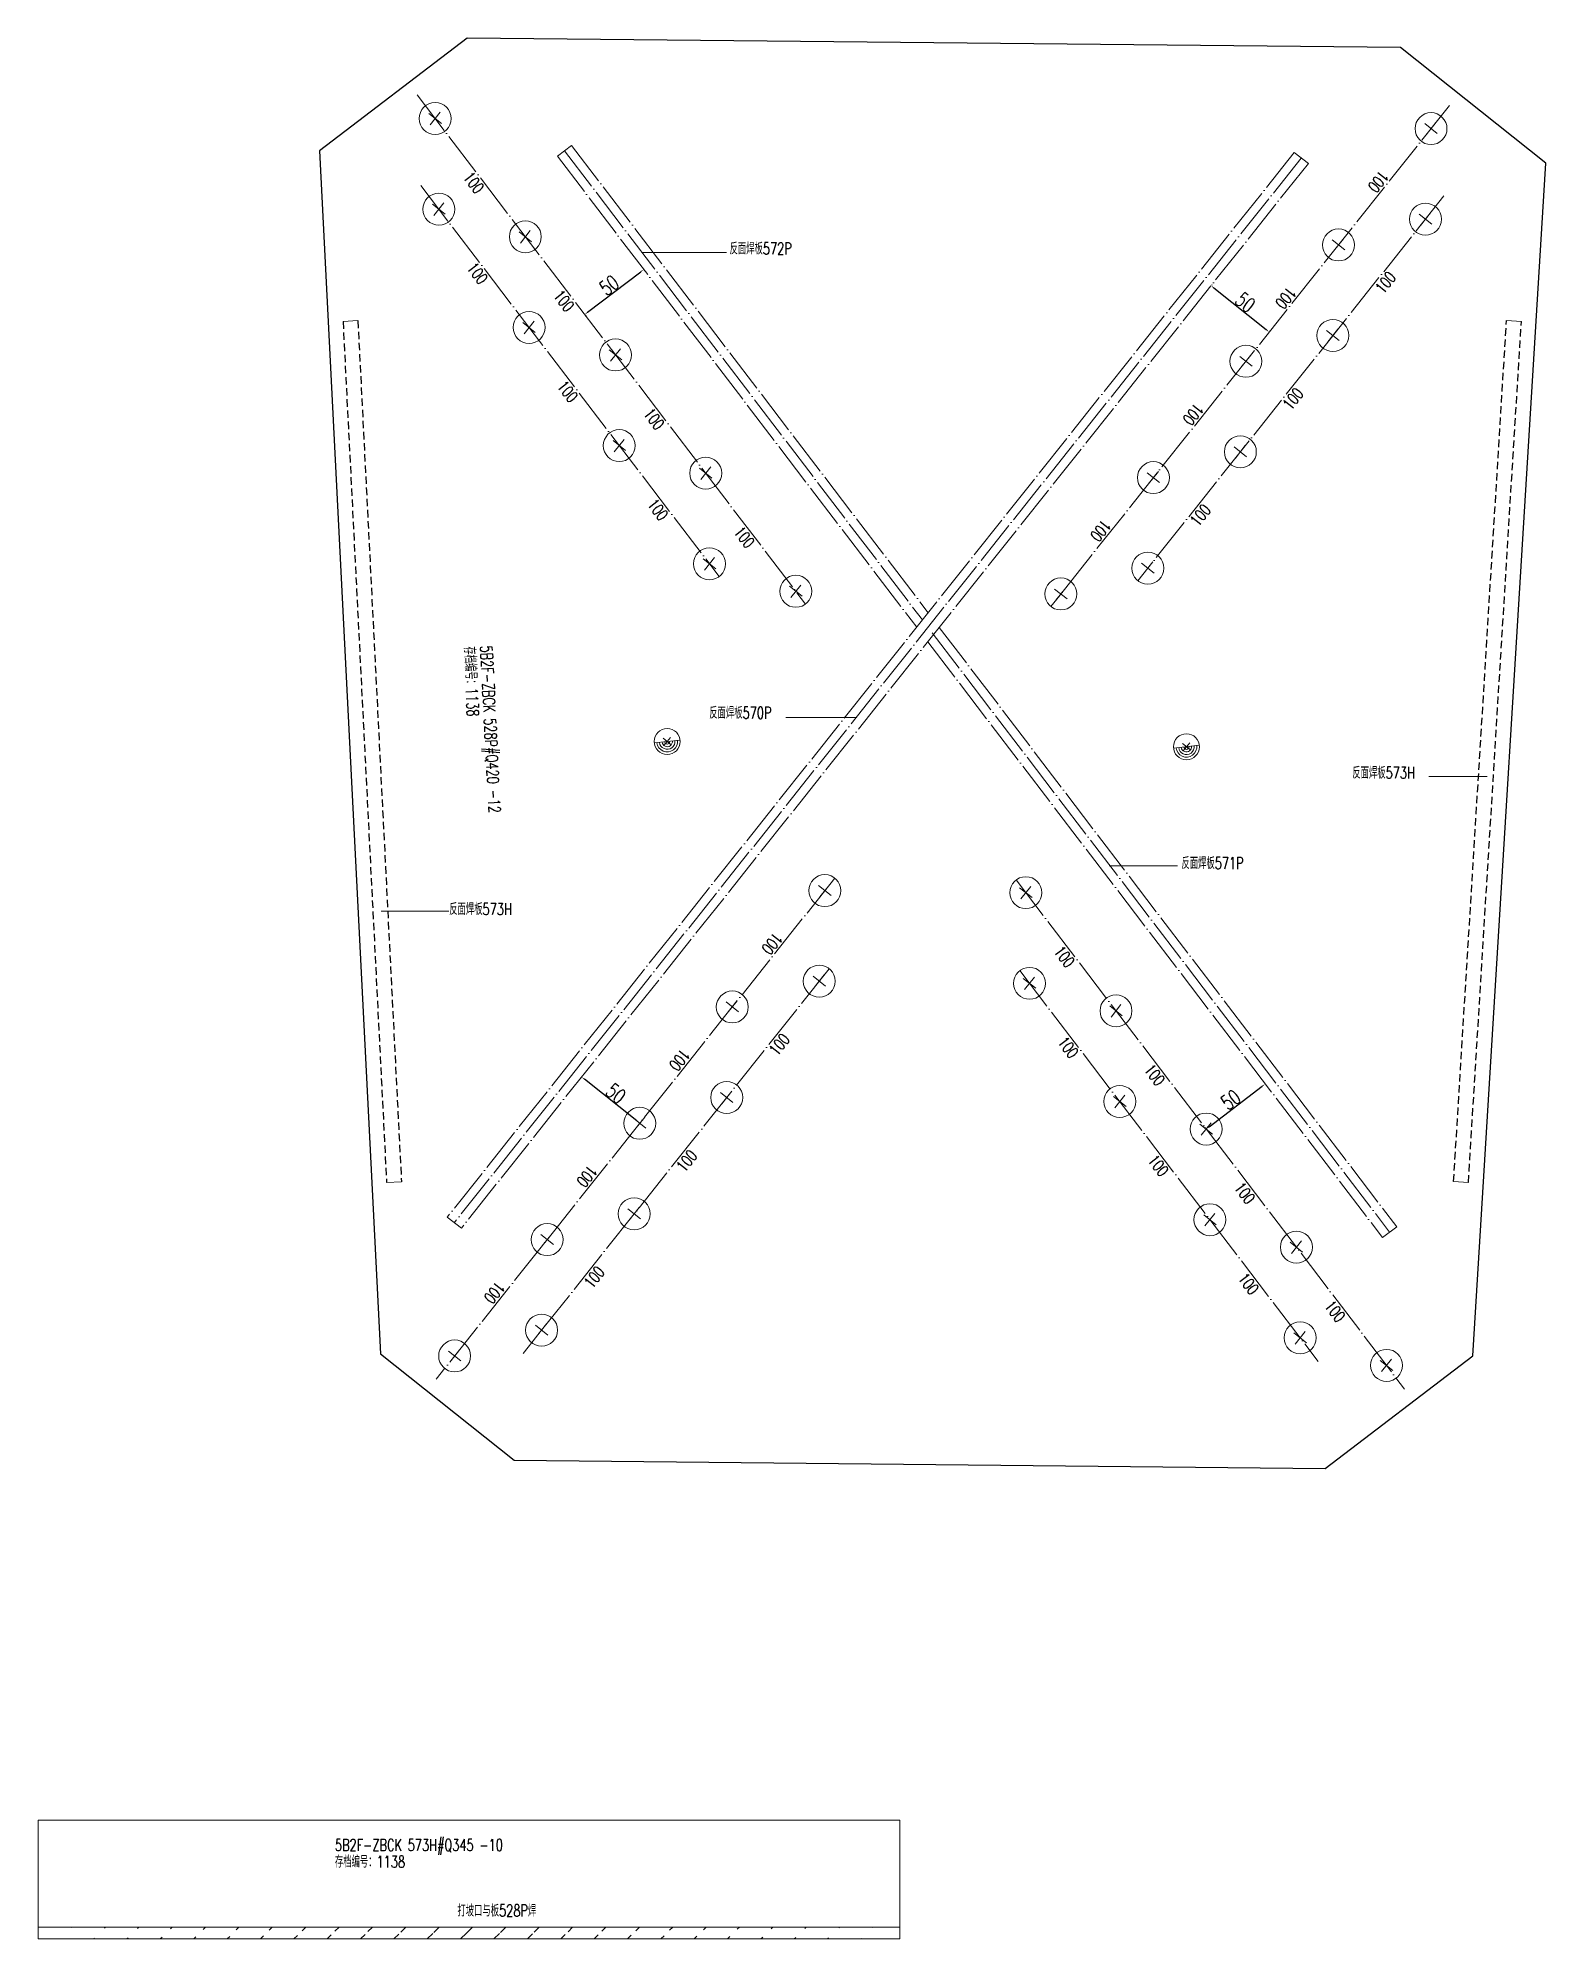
# Model space of a CAD drawing. Header units: millimetres. Extents: x -164 to 144402, y -33030 to 11430.
# Drawn here: x 101745 to 102759, y -15859 to -14581 of the extents above; entities that cross this region are included whole.
import ezdxf
from ezdxf.enums import TextEntityAlignment as Align

# ---------------------------------------------------------------- set-up
doc = ezdxf.new("R2010")
doc.units = ezdxf.units.MM
doc.header["$LTSCALE"] = 20
doc.header["$PDMODE"] = 1
doc.linetypes.add('DASHDOT2X', pattern=[1.75, 1.5, -0.125, 0, -0.125])
doc.linetypes.add('HIDDEN', pattern=[0.375, 0.25, -0.125])
for name, color, linetype, lineweight in [('1', 7, 'Continuous', 25), ('11', 3, 'Continuous', 13), ('12', 7, 'Continuous', 13), ('5', 1, 'Continuous', 13), ('7', 2, 'DASHDOT2X', 13)]:
    doc.layers.add(name, color=color, linetype=linetype, lineweight=lineweight)
doc.styles.get("Standard").update_dxf_attribs({"font": 'simplex', "width": 0.7, "bigfont": 'gbhzfs.shx'})
doc.dimstyles.get("Standard").update_dxf_attribs({"dimtxt": 2.1, "dimasz": 1, "dimexe": 1.05, "dimexo": 0, "dimgap": 0.525, "dimtad": 1, "dimzin": 0, "dimdsep": 46, "dimtxsty": 'standard', "dimblk": 'OBLIQUE', "dimblk1": 'OBLIQUE', "dimblk2": 'OBLIQUE', "dimcen": 0.09, "dimadec": 0, "dimazin": 0, "dimtfac": 1, "dimtdec": 1, "dimtix": 1, "dimtmove": 0, "dimatfit": 3, "dimfxl": 0, "dimtolj": 1, "dimtzin": 0, "dimarcsym": 0})

msp = doc.modelspace()

# ---------------------------------------------------------------- texts
at = {"layer": '11', "width": 0.7}
for rotation, p in [(307.357193, (102040.94, -14675.668)), (231.485971, (102649.555, -14679.968)), (307.357193, (102043.458, -14736.649)), (51.485971, (102648.153, -14742.753)), (307.357193, (102101.618, -14755.155)), (231.485971, (102587.284, -14758.213)), (307.357193, (102104.137, -14816.135)), (51.485971, (102585.882, -14820.999)), (307.357193, (102162.296, -14834.641)), (231.485971, (102525.014, -14836.459)), (307.357193, (102164.815, -14895.622)), (51.485971, (102523.612, -14899.244)), (231.485971, (102462.743, -14914.704)), (307.357193, (102222.974, -14914.128)), (231.485971, (102241.682, -15192.476)), (307.357193, (102438.382, -15196.306)), (51.485971, (102240.28, -15255.262)), (231.485971, (102179.412, -15270.722)), (307.357193, (102440.901, -15257.287)), (307.357193, (102499.06, -15275.793)), (51.485971, (102178.01, -15333.507)), (231.485971, (102117.141, -15348.967)), (307.357193, (102501.579, -15336.774)), (307.357193, (102559.738, -15355.28)), (231.485971, (102054.871, -15427.213)), (51.485971, (102115.739, -15411.753)), (307.357193, (102562.257, -15416.261)), (307.357193, (102620.417, -15434.767))]:
    msp.add_text('100', height=8, rotation=rotation, dxfattribs=at).set_placement(p, align=Align.TOP_CENTER)
at = {"layer": '12', "width": 0.7}
for s, p in [('反面焊板572P', (102209.907, -14728.815)), ('反面焊板570P', (102196.255, -15041.05)), ('反面焊板573H', (102628.923, -15081.375)), ('反面焊板571P', (102513.942, -15142.15)), ('反面焊板573H', (102021.26, -15173.048)), ('存档编号：1138 ', (101944.359, -15813.762)), ('5B2F-ZBCK 573H#Q345 -10 ', (101944.359, -15802.562)), ('打坡口与板528P焊', (102026.781, -15846.707))]:
    msp.add_text(s, height=8, dxfattribs=at).set_placement(p, align=Align.BOTTOM_LEFT)
for s, p in [('存档编号：1138 ', (102028.569, -14990.345)), ('5B2F-ZBCK 528P#Q420 -12 ', (102039.755, -14989.779))]:
    msp.add_text(s, height=8, rotation=272.897532, dxfattribs=at).set_placement(p, align=Align.BOTTOM_LEFT)

# ---------------------------------------------------------------- blocks, each defined once
blk = doc.blocks.new('M20')
for p, q in [((-0.5, 0), (0.5, 0)), ((0, -0.5), (0, 0.5))]:
    blk.add_line(p, q)
blk.add_circle((0, 0), 1)
blk = doc.blocks.new('M16')
for p, q in [((-0.71, -0.71), (0.71, 0.71)), ((-0.4, 0), (0.4, 0)), ((0, 0.4), (0, -0.4))]:
    blk.add_line(p, q)
blk.add_circle((0, 0), 1)
for radius in [0.8, 0.6, 0.4, 0.2]:
    blk.add_arc((0, 0), radius, 225, 45)
blk = doc.blocks.new('*D44')
at = {"layer": '12', "color": 0, "lineweight": -2}
for p, q in [((102532.6, -15313.1), (102568.3, -15285.8)), ((102570, -15283.8), (102569.6, -15283.3)), ((102530.2, -15314.1), (102529.8, -15313.6))]:
    blk.add_line(p, q, dxfattribs=at)
at = {"layer": '12', "color": 0}
for points in [[(102568.1, -15285.5), (102568.6, -15286.1), (102570.3, -15284.3)], [(102532.3, -15312.8), (102532.8, -15313.4), (102530.6, -15314.6)]]:
    blk.add_solid(points, dxfattribs=at)
at = {"layer": 'Defpoints', "color": 0}
for p in [(102570.3, -15284.3), (102570.3, -15284.3), (102530.6, -15314.6)]:
    blk.add_point(p, dxfattribs=at)
at = {"layer": '12', "color": 0, "insert": (102547.1, -15295), "char_height": 10, "attachment_point": 5, "rotation": 37.3572}
blk.add_mtext('50', dxfattribs=at)
blk = doc.blocks.new('*D45')
at = {"layer": '12', "color": 0, "lineweight": -2}
for p, q in [((102109.9, -15280.1), (102109.5, -15280.6)), ((102147.5, -15309.2), (102112.3, -15281.2)), ((102149.1, -15311.3), (102148.7, -15311.8))]:
    blk.add_line(p, q, dxfattribs=at)
at = {"layer": '12', "color": 0}
for points in [[(102112.5, -15280.9), (102112, -15281.5), (102110.3, -15279.6)], [(102147.8, -15308.9), (102147.2, -15309.5), (102149.5, -15310.8)]]:
    blk.add_solid(points, dxfattribs=at)
at = {"layer": 'Defpoints', "color": 0}
for p in [(102110.3, -15279.6), (102110.3, -15279.6), (102149.5, -15310.8)]:
    blk.add_point(p, dxfattribs=at)
at = {"layer": '12', "color": 0, "insert": (102133.4, -15290.8), "char_height": 10, "attachment_point": 5, "rotation": 321.486}
blk.add_mtext('50', dxfattribs=at)
blk = doc.blocks.new('*D51')
at = {"layer": '12', "color": 0, "lineweight": -2}
for p, q in [((102114.4, -14765.3), (102150.2, -14738)), ((102152.5, -14737), (102152.9, -14737.5)), ((102112.8, -14767.3), (102113.2, -14767.8))]:
    blk.add_line(p, q, dxfattribs=at)
at = {"layer": '12', "color": 0}
for points in [[(102149.9, -14737.7), (102150.4, -14738.3), (102152.1, -14736.5)], [(102114.1, -14765), (102114.6, -14765.6), (102112.4, -14766.8)]]:
    blk.add_solid(points, dxfattribs=at)
at = {"layer": 'Defpoints', "color": 0}
for p in [(102152.1, -14736.5), (102152.1, -14736.5), (102112.4, -14766.8)]:
    blk.add_point(p, dxfattribs=at)
at = {"layer": '12', "color": 0, "insert": (102128.9, -14747.2), "char_height": 10, "attachment_point": 5, "rotation": 37.3572}
blk.add_mtext('50', dxfattribs=at)
blk = doc.blocks.new('*D52')
at = {"layer": '12', "color": 0, "lineweight": -2}
for p, q in [((102534.3, -14747), (102534.7, -14746.5)), ((102571, -14777), (102535.8, -14749)), ((102573.4, -14778.1), (102573.8, -14777.6))]:
    blk.add_line(p, q, dxfattribs=at)
at = {"layer": '12', "color": 0}
for points in [[(102536.1, -14748.7), (102535.6, -14749.3), (102533.9, -14747.4)], [(102571.3, -14776.7), (102570.8, -14777.3), (102573, -14778.6)]]:
    blk.add_solid(points, dxfattribs=at)
at = {"layer": 'Defpoints', "color": 0}
for p in [(102533.9, -14747.4), (102533.9, -14747.4), (102573, -14778.6)]:
    blk.add_point(p, dxfattribs=at)
at = {"layer": '12', "color": 0, "insert": (102556.9, -14758.6), "char_height": 10, "attachment_point": 5, "rotation": 321.486}
blk.add_mtext('50', dxfattribs=at)

# ---------------------------------------------------------------- dimensions: what is measured, and where the dimension line sits
at = {"layer": '12'}
for p1, p2, picture, middle in [((102112.405, -14766.814), (102152.149, -14736.475), '*D51', (102128.864, -14747.173)), ((102572.996, -14778.576), (102533.873, -14747.44), '*D52', (102556.938, -14758.607)), ((102149.45, -15310.779), (102110.327, -15279.643), '*D45', (102133.391, -15290.81)), ((102530.592, -15314.626), (102570.335, -15284.287), '*D44', (102547.05, -15294.986))]:
    dim = msp.add_aligned_dim(p1=p1, p2=p2, distance=0, dimstyle='standard', override={"dimtxt": 10, "dimasz": 2.5, "dimexe": 1.25, "dimexo": 0.625, "dimgap": 0.625, "dimzin": 8, "dimcen": 2.5, "dimtdec": 2, "dimtix": 0, "dimtolj": 0, "dimtzin": 8}, dxfattribs=at)
    dim.commit()
    dim.dimension.update_dxf_attribs({"geometry": picture, "text_midpoint": middle})

# ---------------------------------------------------------------- hatches: boundary and pattern name
at = {"layer": '12'}
h = msp.add_hatch(dxfattribs=at)
h.set_pattern_fill('ANSI31', color=256, scale=5, style=0)
edge = h.paths.add_edge_path()
edge.add_line((101744.566, -15851.389), (102324.566, -15851.389))
edge.add_line((101744.566, -15859.389), (102324.566, -15859.389))

# ---------------------------------------------------------------- linework, layer by layer
at = {"layer": '1'}
for p, q in [((102033.333, -14580.829), (101933.974, -14656.677)), ((102661.422, -14587.17), (102033.333, -14580.829)), ((102759.229, -14665.008), (102661.422, -14587.17)), ((101933.974, -14656.677), (101974.929, -15465.835)), ((102709.895, -15467.107), (102759.229, -14665.008)), ((101974.929, -15465.835), (102064.912, -15537.446)), ((102610.536, -15542.955), (102709.895, -15467.107)), ((102064.912, -15537.446), (102610.536, -15542.955))]:
    msp.add_line(p, q, dxfattribs=at)
at = {"layer": '1', "color": 3, "linetype": 'HIDDEN'}
for p, q in [((101949.793, -14771.39), (101979.11, -15350.61)), ((101959.78, -14770.885), (101989.097, -15350.104)), ((102697.06, -15349.996), (102732.679, -14770.885)), ((102707.041, -15350.61), (102742.661, -14771.499))]:
    msp.add_line(p, q, dxfattribs=at)
at = {"layer": '12'}
for p, q in [((102094.011, -14660.316), (102103.549, -14653.034)), ((102599.353, -14665.163), (102589.813, -14657.88)), ((102150.522, -14725.049), (102207.742, -14725.049)), ((101959.78, -14770.885), (101949.793, -14771.39)), ((102732.679, -14770.885), (102742.661, -14771.499)), ((102295.628, -15037.947), (102247.68, -15037.947)), ((102719.617, -15077.49), (102680.483, -15077.49)), ((102465.412, -15137.596), (102511.337, -15137.596)), ((101975.429, -15168.207), (102021.027, -15168.207)), ((101979.11, -15350.61), (101989.097, -15350.104)), ((102697.06, -15349.996), (102707.041, -15350.61)), ((102029.461, -15381.256), (102019.92, -15373.973)), ((102649.217, -15387.62), (102658.755, -15380.339)), ((101744.566, -15779.389), (101744.566, -15859.389)), ((102324.566, -15779.389), (101744.566, -15779.389)), ((102324.566, -15859.389), (102324.566, -15779.389)), ((101744.566, -15851.389), (102324.566, -15851.389)), ((101744.566, -15859.389), (102324.566, -15859.389))]:
    msp.add_line(p, q, dxfattribs=at)
at = {"layer": '7'}
for p, q in [((101999.657, -14619.117), (102261.029, -14961.506)), ((102694.318, -14626.13), (102426.087, -14963.173)), ((102589.813, -14657.88), (102019.92, -15373.973)), ((102594.507, -14661.616), (102024.615, -15377.709)), ((102094.011, -14660.316), (102335.802, -14977.055)), ((102098.78, -14656.675), (102339.654, -14972.214)), ((102103.549, -14653.034), (102343.507, -14967.373)), ((102599.353, -14665.163), (102029.461, -15381.256)), ((102002.176, -14680.098), (102202.869, -14943)), ((102690.569, -14687.047), (102484.609, -14945.845)), ((102346.246, -14980.849), (102653.986, -15383.98)), ((102351.016, -14977.209), (102658.755, -15380.339)), ((102343.31, -14986.891), (102649.217, -15387.62)), ((102280.685, -15145.876), (102012.455, -15482.919)), ((102402.712, -15147.108), (102664.084, -15489.497)), ((102276.936, -15206.794), (102070.976, -15465.591)), ((102405.231, -15208.089), (102605.924, -15470.991))]:
    msp.add_line(p, q, dxfattribs=at)

# ---------------------------------------------------------------- block references
at = {"layer": '5', "rotation": 321.4859713579462}
for name, p, xscale, yscale, zscale in [('M20', (102011.793, -14635.014), 10.75, 10.75, 10.75), ('M20', (102681.864, -14641.779), 10.75, 10.75, 10.75), ('M20', (102014.312, -14695.995), 10.75, 10.75, 10.75), ('M20', (102678.115, -14702.696), 10.75, 10.75, 10.75), ('M20', (102072.471, -14714.501), 10.75, 10.75, 10.75), ('M20', (102619.593, -14720.025), 10.75, 10.75, 10.75), ('M20', (102074.99, -14775.482), 10.75, 10.75, 10.75), ('M20', (102615.844, -14780.942), 10.75, 10.75, 10.75), ('M20', (102133.149, -14793.988), 10.75, 10.75, 10.75), ('M20', (102557.323, -14798.27), 10.75, 10.75, 10.75), ('M20', (102135.668, -14854.969), 10.75, 10.75, 10.75), ('M20', (102553.573, -14859.188), 10.75, 10.75, 10.75), ('M20', (102193.827, -14873.475), 10.75, 10.75, 10.75), ('M20', (102495.052, -14876.516), 10.75, 10.75, 10.75), ('M20', (102196.346, -14934.455), 10.75, 10.75, 10.75), ('M20', (102491.303, -14937.433), 10.75, 10.75, 10.75), ('M20', (102254.506, -14952.961), 10.75, 10.75, 10.75), ('M20', (102432.781, -14954.761), 10.75, 10.75, 10.75), ('M16', (102167.928, -15053.985), 8.75, 8.75, 8.75), ('M16', (102517.302, -15057.513), 8.75, 8.75, 8.75), ('M20', (102273.991, -15154.287), 10.75, 10.75, 10.75), ('M20', (102409.235, -15155.653), 10.75, 10.75, 10.75), ('M20', (102270.242, -15215.205), 10.75, 10.75, 10.75), ('M20', (102411.754, -15216.634), 10.75, 10.75, 10.75), ('M20', (102211.721, -15232.533), 10.75, 10.75, 10.75), ('M20', (102469.913, -15235.14), 10.75, 10.75, 10.75), ('M20', (102207.971, -15293.451), 10.75, 10.75, 10.75), ('M20', (102472.432, -15296.12), 10.75, 10.75, 10.75), ('M20', (102149.45, -15310.779), 10.75, 10.75, 10.75), ('M20', (102530.592, -15314.626), 10.75, 10.75, 10.75), ('M20', (102145.701, -15371.696), 10.75, 10.75, 10.75), ('M20', (102533.11, -15375.607), 10.75, 10.75, 10.75), ('M20', (102087.18, -15389.024), 10.75, 10.75, 10.75), ('M20', (102591.27, -15394.113), 10.75, 10.75, 10.75), ('M20', (102083.43, -15449.942), 10.75, 10.75, 10.75), ('M20', (102593.788, -15455.094), 10.75, 10.75, 10.75), ('M20', (102024.909, -15467.27), 10.75, 10.75, 10.75), ('M20', (102651.948, -15473.6), 10.75, 10.75, 10.75)]:
    msp.add_blockref(name, p, dxfattribs=dict(at, xscale=xscale, yscale=yscale, zscale=zscale))

msp.set_redraw_order([(e.dxf.handle, doc.entitydb.next_handle()) for e in msp.query("TEXT MTEXT ATTDEF DIMENSION ARC_DIMENSION")])  # texts and dimensions are drawn at this point

doc.saveas('drawing.dxf')
